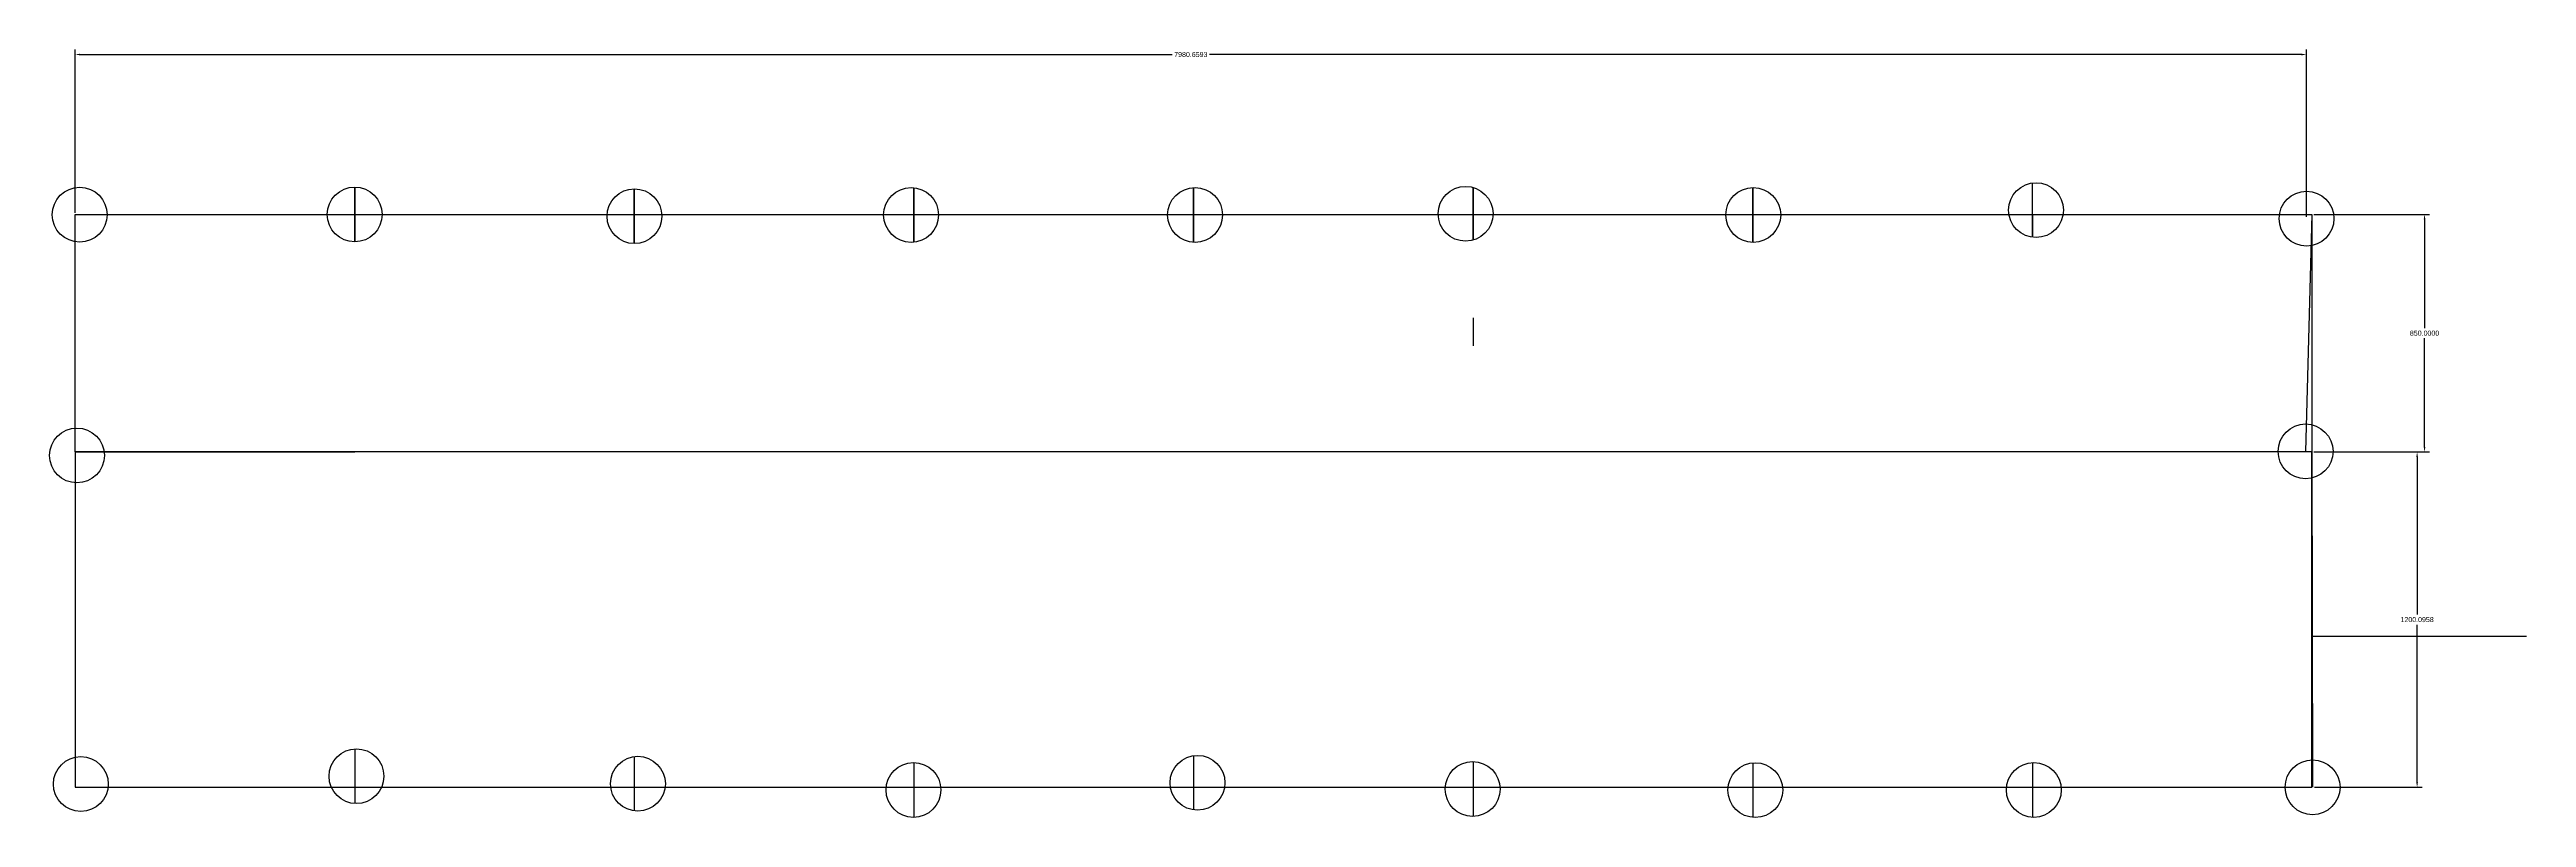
# Model space of a CAD drawing. Header units: inches. Extents: x -74 to 8785, y -1291 to 1458.
import ezdxf

# ---------------------------------------------------------------- set-up
doc = ezdxf.new("R2010")
doc.units = ezdxf.units.IN
doc.header["$MEASUREMENT"] = 0
doc.styles.get("Standard").update_dxf_attribs({"font": 'arial.ttf'})
doc.dimstyles.get("Standard").update_dxf_attribs({"dimscale": 100, "dimtxt": 0.18, "dimasz": 0.18, "dimexe": 0.18, "dimexo": 0.0625, "dimgap": 0.09, "dimtad": 0, "dimtih": 1, "dimtoh": 1, "dimdec": 4, "dimzin": 0, "dimdsep": 46, "dimtxsty": 'Standard', "dimcen": 0.09, "dimadec": 0, "dimazin": 0, "dimtfac": 1, "dimtdec": 4, "dimtofl": 0, "dimtmove": 0, "dimatfit": 2, "dimfxl": 1, "dimtolj": 1, "dimtzin": 0, "dimarcsym": 0})

# ---------------------------------------------------------------- blocks, each defined once
blk = doc.blocks.new('*D22')
at = {"color": 0, "lineweight": -2, "transparency": 16777216}
for p, q in [((17.6, 873.7), (17.6, 1457.8)), ((35.6, 1439.8), (3940.6, 1439.8)), ((7980.2, 1439.8), (4075.1, 1439.8)), ((7998.2, 858.7), (7998.2, 1457.8))]:
    blk.add_line(p, q, dxfattribs=at)
at = {"color": 0, "transparency": 16777216}
for points in [[(35.6, 1442.8), (35.6, 1436.8), (17.6, 1439.8)], [(7980.2, 1442.8), (7980.2, 1436.8), (7998.2, 1439.8)]]:
    blk.add_solid(points, dxfattribs=at)
at = {"layer": 'Defpoints', "color": 0, "transparency": 16777216}
for p in [(7998.2, 1439.8), (17.6, 867.5), (7998.2, 852.5)]:
    blk.add_point(p, dxfattribs=at)
at = {"color": 0, "transparency": 16777216, "insert": (4007.9, 1439.8), "char_height": 18, "attachment_point": 5}
blk.add_mtext('\\A1;7980.6593', dxfattribs=at)
blk = doc.blocks.new('*D23')
at = {"color": 0, "lineweight": -2, "transparency": 16777216}
for p, q in [((8023.8, 867.5), (8438.3, 867.5)), ((8420.3, 849.5), (8420.3, 460.6)), ((8420.3, 35.5), (8420.3, 424.3)), ((8023.8, 17.5), (8438.3, 17.5))]:
    blk.add_line(p, q, dxfattribs=at)
at = {"color": 0, "transparency": 16777216}
for points in [[(8417.3, 849.5), (8423.3, 849.5), (8420.3, 867.5)], [(8417.3, 35.5), (8423.3, 35.5), (8420.3, 17.5)]]:
    blk.add_solid(points, dxfattribs=at)
at = {"layer": 'Defpoints', "color": 0, "transparency": 16777216}
for p in [(8017.6, 867.5), (8017.6, 17.5), (8420.3, 17.5)]:
    blk.add_point(p, dxfattribs=at)
at = {"color": 0, "transparency": 16777216, "insert": (8420.3, 442.5), "char_height": 18, "attachment_point": 5}
blk.add_mtext('\\A1;850.0000', dxfattribs=at)
blk = doc.blocks.new('*D24')
at = {"color": 0, "lineweight": -2, "transparency": 16777216}
for p, q in [((8023.8, 17.5), (8411.7, 17.5)), ((8393.7, -0.5), (8393.7, -564.4)), ((8393.7, -1164.6), (8393.7, -600.8)), ((8026.1, -1182.6), (8411.7, -1182.6))]:
    blk.add_line(p, q, dxfattribs=at)
at = {"color": 0, "transparency": 16777216}
for points in [[(8390.7, -0.5), (8396.7, -0.5), (8393.7, 17.5)], [(8390.7, -1164.6), (8396.7, -1164.6), (8393.7, -1182.6)]]:
    blk.add_solid(points, dxfattribs=at)
at = {"layer": 'Defpoints', "color": 0, "transparency": 16777216}
for p in [(8017.6, 17.5), (8019.8, -1182.6), (8393.7, -1182.6)]:
    blk.add_point(p, dxfattribs=at)
at = {"color": 0, "transparency": 16777216, "insert": (8393.7, -582.6), "char_height": 18, "attachment_point": 5}
blk.add_mtext('\\A1;1200.0958', dxfattribs=at)

msp = doc.modelspace()

# ---------------------------------------------------------------- linework, layer by layer
for p, q in [((7017.55203, 785.88804), (7017.55203, 980.29506)), ((1017.55203, 769.36444), (1017.55203, 965.54089)), ((1017.55203, 965.54089), (1017.55203, 769.36444)), ((2017.55203, 763.13244), (2017.55203, 959.30678)), ((2017.55203, 959.30678), (2017.55203, 763.13244)), ((3017.55203, 768.03142), (3017.55203, 963.15653)), ((3017.55203, 963.15653), (3017.55203, 768.03142)), ((4017.55203, 767.66178), (4017.55203, 963.52617)), ((4017.55203, 963.52617), (4017.55203, 767.66178)), ((5017.55203, 775.65645), (5017.55203, 964.28029)), ((5017.55203, 964.28029), (5017.55203, 775.65645)), ((6017.55203, 767.52321), (6017.55203, 963.66474)), ((6017.55203, 963.66474), (6017.55203, 767.52321)), ((17.55203, 17.45267), (17.55203, 867.45267)), ((17.55203, 867.45267), (8017.55203, 867.45267)), ((7017.55203, 867.45267), (7017.55203, 785.88804)), ((8017.55203, 867.45267), (7994.86976, 19.44173)), ((8017.55203, 867.45267), (8017.55203, 17.45267)), ((5017.55203, 497.80139), (5017.55203, 397.80139)), ((17.55203, 17.45267), (17.55203, -1182.54733)), ((8017.55203, 17.45267), (17.55203, 17.45267)), ((17.55203, 17.45267), (1017.55203, 17.45267)), ((8017.55203, -1182.54733), (8017.55203, 17.45267)), ((8017.55203, 17.45267), (8019.82404, -1182.64313)), ((8017.55203, -641.53111), (8784.77288, -641.53111)), ((1017.55203, -1045.23326), (1017.55203, -1241.01704)), ((2017.55203, -1072.69699), (2017.55203, -1267.17802)), ((3017.55203, -1094.14074), (3017.55203, -1290.28587)), ((4017.55203, -1069.54486), (4017.55203, -1263.62142)), ((5017.55203, -1090.85474), (5017.55203, -1286.99925)), ((6017.55203, -1095.03525), (6017.55203, -1290.36206)), ((7017.55203, -1094.18121), (7017.55203, -1290.07526)), ((17.55203, -1182.54733), (8017.55203, -1182.54733))]:
    msp.add_line(p, q)
at = {"color": 1}
for centre in [(7030.69648, 883.09155), (34.00304, 866.59008), (1017.55203, 867.45267), (2018.00626, 861.21961), (3007.41065, 865.59398), (4023.08237, 865.59398), (4990.59724, 869.96837), (6019.40263, 865.59398), (7998.21135, 852.47082), (24.17885, 4.88816), (7994.86976, 19.44173), (1023.75507, -1143.12515), (38.04176, -1171.10603), (2030.41986, -1169.9375), (3015.79961, -1192.21331), (4031.86535, -1166.58314), (5015.7821, -1188.92699), (6026.67121, -1192.69865), (7022.81314, -1192.12823), (8019.82404, -1182.64313)]:
    msp.add_circle(centre, 98.08822, dxfattribs=at)

# ---------------------------------------------------------------- dimensions: what is measured, and where the dimension line sits
dim = msp.add_linear_dim(base=(7998.21135, 1439.78909), p1=(17.55203, 867.45267), p2=(7998.21135, 852.47082), dimstyle='Standard')
dim.commit()
dim.dimension.update_dxf_attribs({"geometry": '*D22', "text_midpoint": (4007.88169, 1439.78909)})
for base, p1, p2, picture, middle in [((8420.3256, 17.45267), (8017.55203, 867.45267), (8017.55203, 17.45267), '*D23', (8420.3256, 442.45267)), ((8393.72715, -1182.64313), (8017.55203, 17.45267), (8019.82404, -1182.64313), '*D24', (8393.72715, -582.59523))]:
    dim = msp.add_linear_dim(base=base, p1=p1, p2=p2, angle=90, dimstyle='Standard')
    dim.commit()
    dim.dimension.update_dxf_attribs({"geometry": picture, "text_midpoint": middle})

doc.saveas('drawing.dxf')
